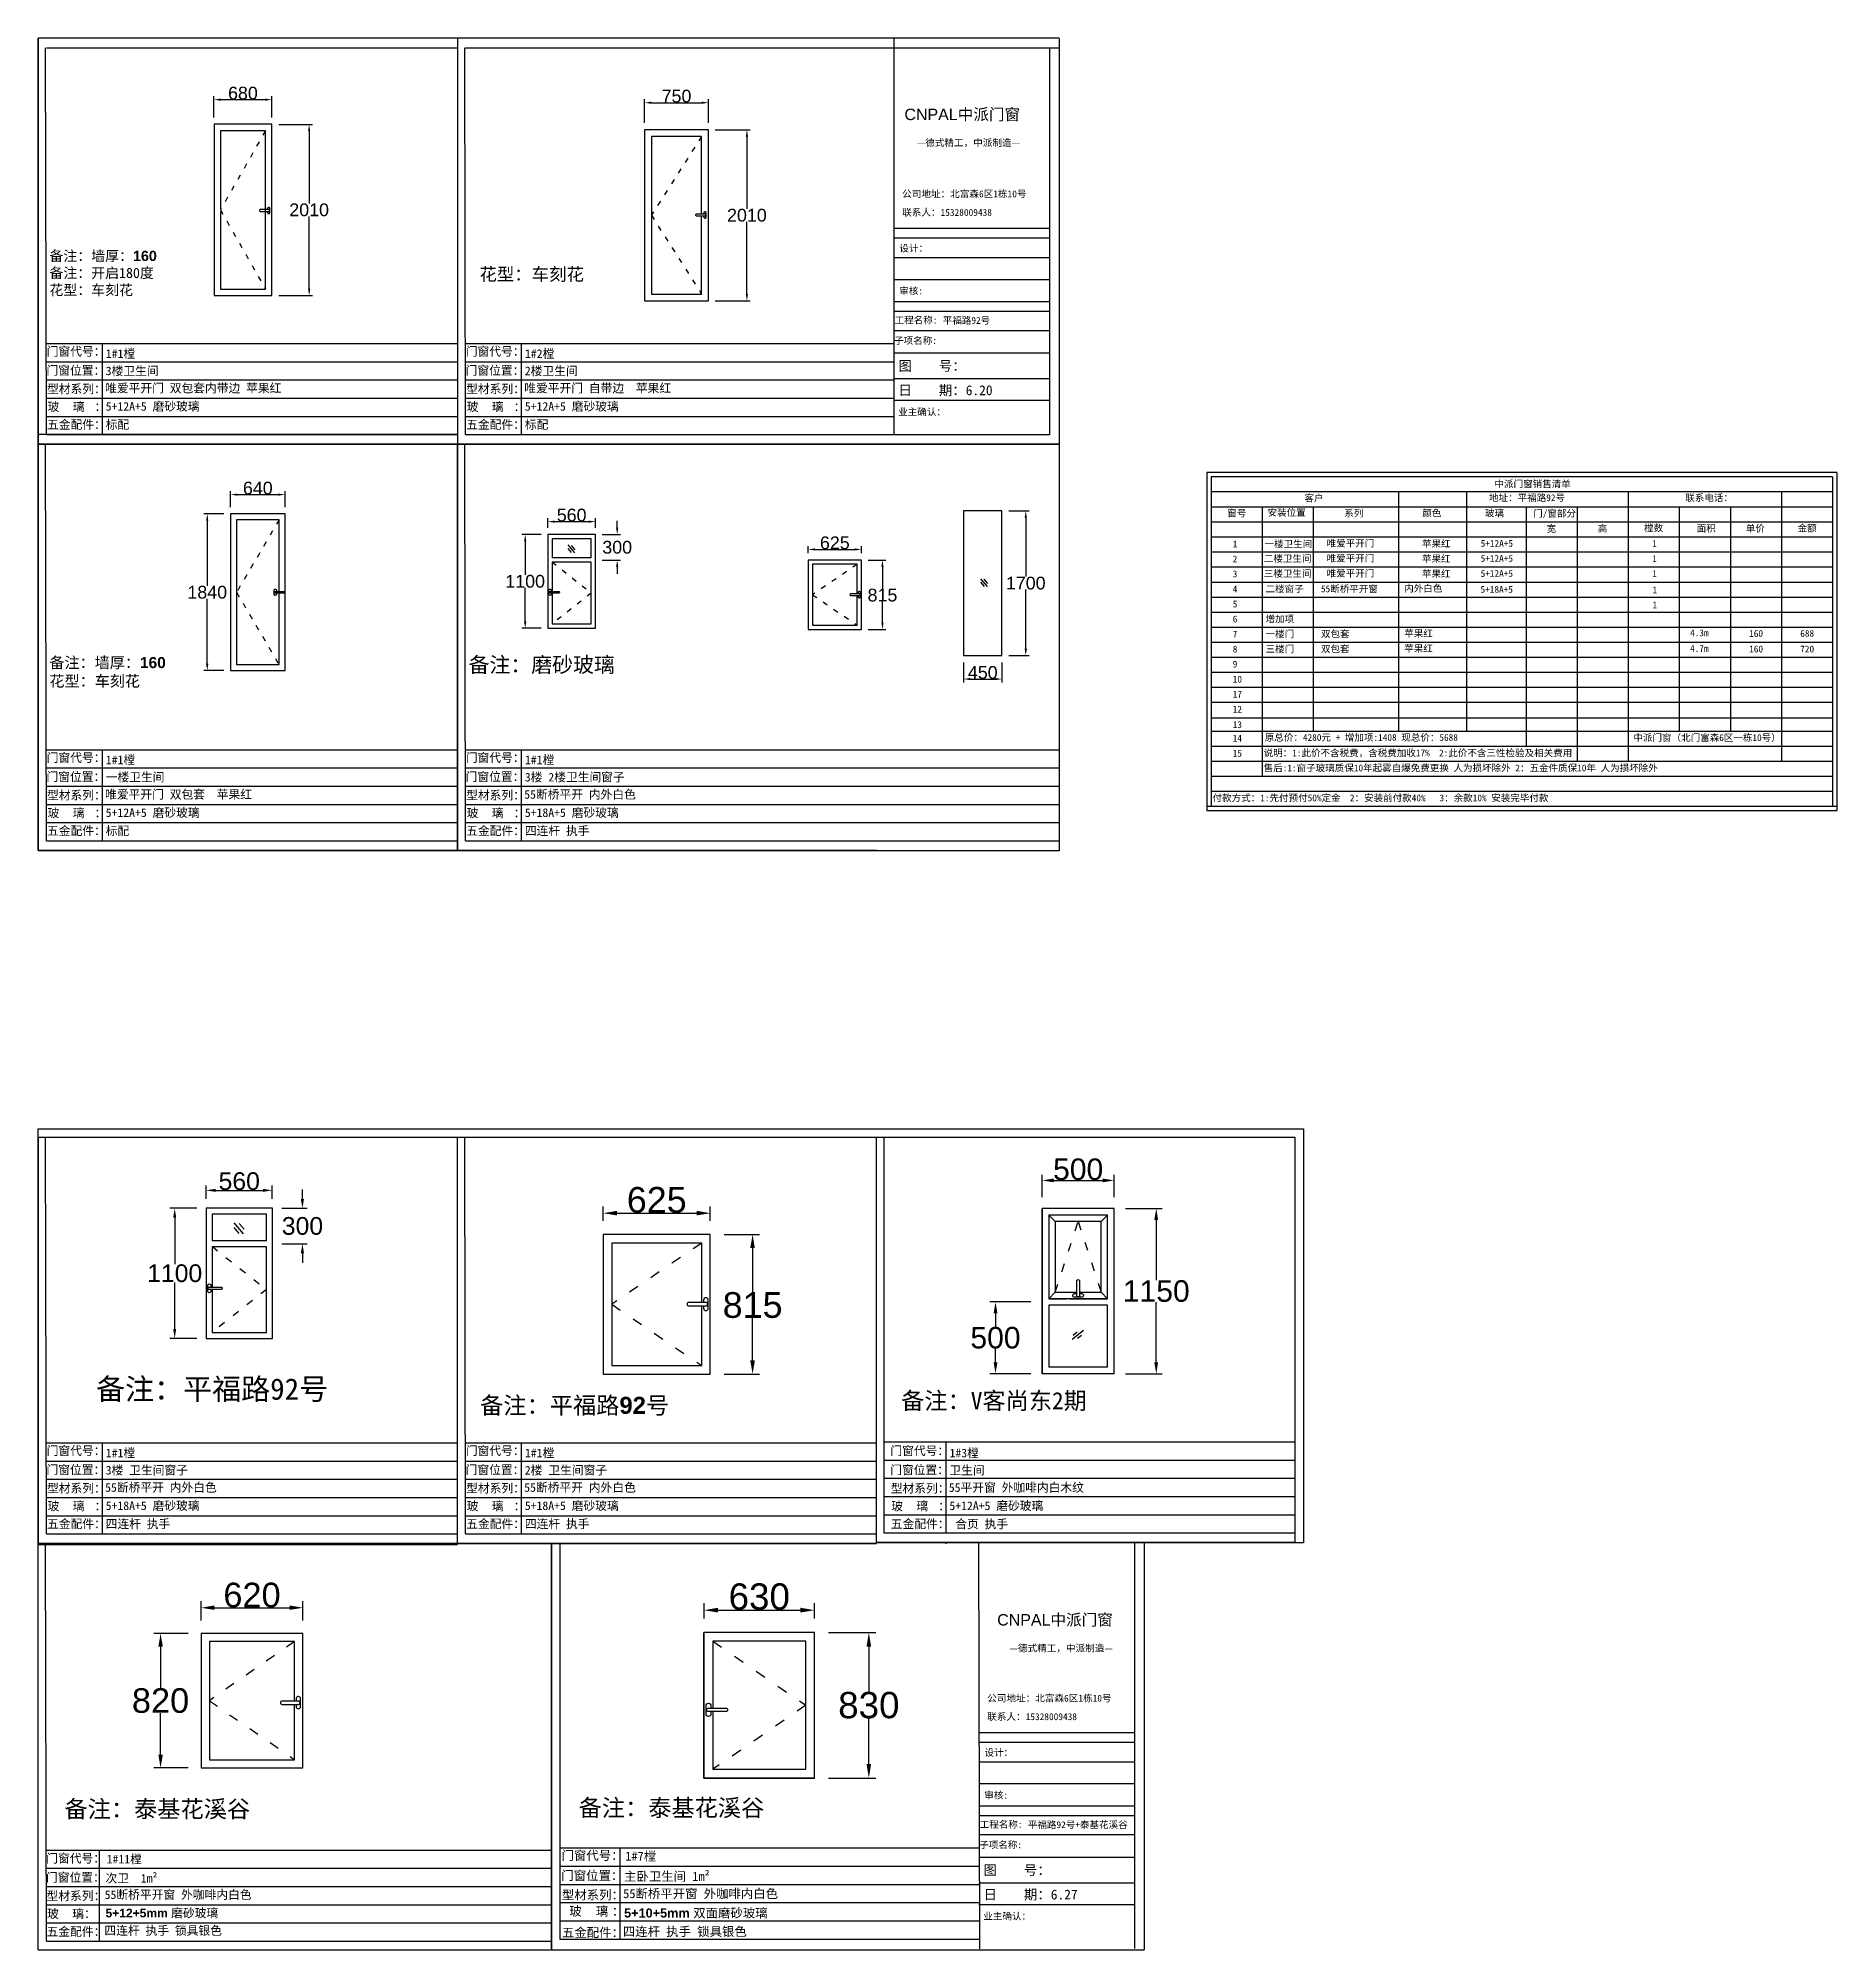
# Model space of a CAD drawing. Header units: inches. Extents: x -138455 to 599497, y -747149 to 13167.
# Drawn here: x 218897 to 240028, y -218673 to -196220 of the extents above; entities that cross this region are included whole.
import ezdxf

# ---------------------------------------------------------------- set-up
doc = ezdxf.new("R2010")
doc.units = ezdxf.units.IN
doc.header["$MEASUREMENT"] = 0
doc.header["$PDMODE"] = 35
doc.header["$PDSIZE"] = -3
doc.linetypes.add('ACAD_ISO03W100', pattern=[30, 12, -18])
doc.layers.add('0 @ 1', color=7, linetype='Continuous')
doc.styles.add('Annotative', font='arialbd.ttf')
doc.styles.add('MtXpl_', font='')
doc.styles.add('MtXpl__1', font='')
doc.styles.get("Standard").update_dxf_attribs({"font": 'arial.ttf'})
doc.styles.get('MtXpl_').set_extended_font_data('SimSun')
doc.styles.get('MtXpl__1').set_extended_font_data('SimSun', bold=True)
doc.dimstyles.get("Standard").update_dxf_attribs({"dimtxt": 80, "dimasz": 70, "dimexe": 40, "dimexo": 80, "dimgap": 0, "dimtad": 1, "dimtih": 1, "dimtoh": 1, "dimdec": 0, "dimzin": 0, "dimdsep": 46, "dimtxsty": 'Standard', "dimcen": 0.09, "dimadec": 0, "dimazin": 0, "dimtfac": 1, "dimtdec": 0, "dimtofl": 0, "dimtmove": 0, "dimatfit": 3, "dimfxl": 0, "dimtolj": 1, "dimtzin": 0, "dimarcsym": 0})

msp = doc.modelspace()

# ---------------------------------------------------------------- texts
for p in [(229073.8, -197182.2), (230163.9, -214864.3)]:
    msp.add_text('CNPAL', height=134.36).set_placement(p)
for s, height, style, p in [('中派门窗', 134.36, 'MtXpl_', (229699.7, -197182.2)), ('—德式精工，中派制造—', 80.618, 'MtXpl_', (229219.4, -197488.1)), ('公司地址：北富森6区1栋10号', 80.618, 'MtXpl_', (229047.1, -198089)), ('联系人：15328009438', 80.618, 'MtXpl_', (229047.1, -198306.5)), ('设计：', 80.12, 'MtXpl_', (229014.8, -198727.7)), ('审核:', 80.12, 'MtXpl_', (229013.3, -199228.5)), ('工程名称:', 80.12, 'MtXpl_', (228958.7, -199571.5)), ('平福路92号 ', 80.12, 'MtXpl_', (229524.2, -199575.1)), ('子项名称:', 80.12, 'MtXpl_', (228952.6, -199811.1)), ('1#1樘', 101.22, 'MtXpl__1', (219691.3, -199975.6)), ('1#2樘', 101.22, 'MtXpl__1', (224615.7, -199975.6)), ('图    号：', 116.09, 'MtXpl_', (229003.1, -200126.4)), ('唯爱平开门 双包套内带边 苹果红 ', 101.22, 'MtXpl__1', (219683, -200381.2)), ('3楼卫生间', 101.22, 'MtXpl__1', (219689.9, -200178.7)), ('唯爱平开门 自带边  苹果红', 101.22, 'MtXpl__1', (224607.4, -200381.2)), ('2楼卫生间', 101.22, 'MtXpl__1', (224614.3, -200178.7)), ('5+12A+5 磨砂玻璃', 101.22, 'MtXpl__1', (219689.7, -200595.3)), ('5+12A+5 磨砂玻璃', 101.22, 'MtXpl__1', (224614, -200595.3)), ('日    期：6.20', 116.09, 'MtXpl_', (229003.1, -200413.1)), ('标配', 101.22, 'MtXpl__1', (219689.7, -200809.4)), ('标配', 101.22, 'MtXpl__1', (224614, -200809.4)), ('业主确认：', 80.12, 'MtXpl_', (229000.6, -200649.5)), ('1#1樘', 101.22, 'MtXpl__1', (219691.3, -204747.3)), ('1#1樘', 101.22, 'MtXpl__1', (224615.7, -204747.3)), ('一楼卫生间', 101.22, 'MtXpl__1', (219689.9, -204950.4)), ('3楼 2楼卫生间窗子', 101.22, 'MtXpl__1', (224614.3, -204950.4)), ('唯爱平开门 双包套  苹果红', 101.22, 'MtXpl__1', (219683, -205153)), ('55断桥平开 内外白色  ', 101.22, 'MtXpl__1', (224607.4, -205153)), ('5+12A+5 磨砂玻璃', 101.22, 'MtXpl__1', (219689.7, -205367.1)), ('5+18A+5 磨砂玻璃', 101.22, 'MtXpl__1', (224614, -205367.1)), ('标配', 101.22, 'MtXpl__1', (219689.7, -205581.2)), ('四连杆 执手', 101.22, 'MtXpl__1', (224614, -205581.2)), ('1#1樘', 101.22, 'MtXpl__1', (219691.3, -212887.8)), ('1#1樘', 101.22, 'MtXpl__1', (224615.7, -212887.8)), ('1#3樘', 101.22, 'MtXpl__1', (229603.8, -212888.7)), ('3楼 卫生间窗子', 101.22, 'MtXpl__1', (219689.9, -213090.9)), ('2楼 卫生间窗子', 101.22, 'MtXpl__1', (224614.3, -213090.9)), ('卫生间', 101.22, 'MtXpl__1', (229602.5, -213091.8)), ('55断桥平开 内外白色  ', 101.22, 'MtXpl__1', (219683, -213293.4)), ('55断桥平开 内外白色  ', 101.22, 'MtXpl__1', (224607.4, -213293.4)), ('55平开窗 外咖啡内白木纹 ', 101.22, 'MtXpl__1', (229595.5, -213294.3)), ('5+18A+5 磨砂玻璃', 101.22, 'MtXpl__1', (219689.7, -213507.5)), ('5+18A+5 磨砂玻璃', 101.22, 'MtXpl__1', (224614, -213507.5)), ('5+12A+5 磨砂玻璃', 101.22, 'MtXpl__1', (229602.2, -213508.4)), ('四连杆 执手', 101.22, 'MtXpl__1', (219689.7, -213721.6)), ('四连杆 执手', 101.22, 'MtXpl__1', (224614, -213721.6)), (' 合页 执手', 101.22, 'MtXpl__1', (229602.2, -213722.5)), ('中派门窗', 134.36, 'MtXpl_', (230789.8, -214864.3)), ('—德式精工，中派制造—', 80.618, 'MtXpl_', (230309.5, -215170.2)), ('公司地址：北富森6区1栋10号', 80.618, 'MtXpl_', (230046.6, -215757.8)), ('联系人：15328009438', 80.618, 'MtXpl_', (230046.6, -215975.3)), ('设计：', 80.12, 'MtXpl_', (230014.2, -216396.5)), ('审核:', 80.12, 'MtXpl_', (230012.7, -216897.3)), ('工程名称:', 80.12, 'MtXpl_', (229958.1, -217240.3)), ('平福路92号+泰基花溪谷 ', 80.119, 'MtXpl_', (230523.6, -217243.9)), ('子项名称:', 80.12, 'MtXpl_', (229952.1, -217479.9)), ('图    号：', 116.09, 'MtXpl_', (230002.5, -217795.1)), ('日    期：6.27', 116.09, 'MtXpl_', (230002.5, -218081.9)), ('业主确认：', 80.12, 'MtXpl_', (230000.1, -218318.3))]:
    msp.add_text(s, height=height, dxfattribs=dict(style=style)).set_placement(p)
at = {"layer": '0 @ 1', "style": 'Annotative'}
for s, height, p in [('门窗代号：', 101.22, (218996.3, -199949.9)), ('门窗代号：', 101.22, (223920.7, -199949.9)), ('门窗位置：', 101.22, (218994.1, -200173.9)), ('门窗位置：', 101.22, (223918.5, -200173.9)), ('型材系列：', 101.22, (219000.5, -200390.5)), ('玻    璃   ：', 101.22, (219007, -200599.7)), ('型材系列：', 101.22, (223924.8, -200390.5)), ('玻    璃   ：', 101.22, (223931.4, -200599.7)), ('五金配件：', 101.22, (219000.7, -200809)), ('五金配件：', 101.22, (223925.1, -200809)), ('门窗代号：', 101.22, (218996.3, -204721.6)), ('门窗代号：', 101.22, (223920.7, -204721.6)), ('门窗位置：', 101.22, (218994.1, -204945.6)), ('门窗位置：', 101.22, (223918.5, -204945.6)), ('型材系列：', 101.22, (219000.5, -205162.3)), ('型材系列：', 101.22, (223924.8, -205162.3)), ('玻    璃   ：', 101.22, (219007, -205371.4)), ('玻    璃   ：', 101.22, (223931.4, -205371.4)), ('五金配件：', 101.22, (219000.7, -205580.7)), ('五金配件：', 101.22, (223925.1, -205580.7)), ('门窗代号：', 101.22, (218996.3, -212862.1)), ('门窗代号：', 101.22, (223920.7, -212862.1)), ('门窗代号：', 101.22, (228908.8, -212863)), ('门窗位置：', 101.22, (218994.1, -213086.1)), ('门窗位置：', 101.22, (223918.5, -213086.1)), ('门窗位置：', 101.22, (228906.6, -213087)), ('型材系列：', 101.22, (219000.5, -213302.7)), ('型材系列：', 101.22, (223924.8, -213302.7)), ('型材系列：', 101.22, (228913, -213303.6)), ('玻    璃   ：', 101.22, (219007, -213511.8)), ('玻    璃   ：', 101.22, (223931.4, -213511.8)), ('玻    璃   ：', 101.22, (228919.6, -213512.7)), ('五金配件：', 101.22, (219000.7, -213721.2)), ('五金配件：', 101.22, (223925.1, -213721.2)), ('五金配件：', 101.22, (228913.2, -213722.1)), ('门窗代号：', 101.34, (218990.5, -217649.6)), ('门窗代号：', 106.79, (225045.3, -217617.1)), ('门窗位置：', 101.34, (218988.3, -217873.9)), ('门窗位置：', 106.79, (225043, -217853.5)), ('型材系列：', 101.34, (218994.7, -218090.8)), ('型材系列：', 106.79, (225049.7, -218082)), ('玻    璃：', 101.34, (219001.3, -218300.2)), ('玻    璃 ：', 106.79, (225137.6, -218272.9)), ('五金配件：', 101.34, (218994.9, -218509.8)), ('五金配件：', 106.79, (225050, -218523.5))]:
    msp.add_text(s, height=height, dxfattribs=at).set_placement(p)
at = {"layer": '0 @ 1', "attachment_point": 1, "style": 'Annotative'}
for s, width, insert, char_height in [('\\pt240;{\\fSimSun|b1|i0|c134|p2;备注：墙厚：}160\\P\\ptz;{\\fSimSun|b1|i0|c134|p2;备注：开启180度\\P花型：车刻花}', 3588.12, (219028.5, -198717.2), 120), ('\\pt240;{\\fSimSun|b1|i0|c134|p2;\\P\\ptz;\\H1.25x;花型：车刻花}', 3588.12, (224081, -198717.2), 120), ('{\\fSimSun|b1|i0|c134|p2;客户}', 485.592, (233774, -201582), 80), ('{\\fSimSun|b1|i0|c134|p2;地址：平福路92号}', 1564.514, (235942.3, -201577.8), 80), ('{\\fSimSun|b1|i0|c134|p2;中派门窗销售清单}', 1381.442, (236006.5, -201415.3), 80), ('{\\fSimSun|b1|i0|c134|p2;联系电话：}', 603.897, (238247.9, -201578.1), 80), ('{\\fSimSun|b1|i0|c134|p2;窗号}', 485.592, (232866.5, -201757.8), 80), ('{\\fSimSun|b1|i0|c134|p2;安装位置}', 485.592, (233340.4, -201750.6), 80), ('{\\fSimSun|b1|i0|c134|p2;系列}', 485.592, (234241.3, -201760), 80), ('{\\fSimSun|b1|i0|c134|p2;颜色}', 485.592, (235157.2, -201758), 80), ('{\\fSimSun|b1|i0|c134|p2;玻璃}', 485.592, (235894.6, -201758), 80), ('{\\fSimSun|b1|i0|c134|p2;门/窗部分}', 603.897, (236461, -201761.9), 80), ('{\\fSimSun|b1|i0|c134|p2;宽}', 603.897, (236619.4, -201940.7), 80), ('{\\fSimSun|b1|i0|c134|p2;高}', 603.897, (237219.4, -201940.7), 80), ('{\\fSimSun|b1|i0|c134|p2;樘数}', 603.897, (237762.8, -201933.7), 80), ('{\\fSimSun|b1|i0|c134|p2;面积}', 603.897, (238381.2, -201937.6), 80), ('{\\fSimSun|b1|i0|c134|p2;单价}', 603.897, (238959, -201937.6), 80), ('{\\fSimSun|b1|i0|c134|p2;金额}', 603.897, (239567.6, -201934.8), 80), ('{\\fSimSun|b1|i0|c134|p2;1}', 485.592, (232930.9, -202120.1), 80), ('{\\fSimSun|b1|i0|c134|p2;二楼卫生间}', 921.091, (233296.5, -202291.7), 80), ('{\\fSimSun|b1|i0|c134|p2;一楼卫生间}', 921.091, (233304.3, -202120.6), 80), ('{\\fSimSun|b1|i0|c134|p2;唯爱平开门}', 921.091, (234034.4, -202112.8), 80), ('{\\fSimSun|b1|i0|c134|p2;唯爱平开门}', 921.091, (234034.4, -202289.2), 80), ('{\\fSimSun|b1|i0|c134|p2;苹果红}', 840.838, (235154.1, -202116.9), 80), ('{\\fSimSun|b1|i0|c134|p2;苹果红}', 840.838, (235154.1, -202293.4), 80), ('{\\fSimSun|b1|i0|c134|p2;5+12A+5}', 753.781, (235843.5, -202113.4), 80), ('{\\fSimSun|b1|i0|c134|p2;5+12A+5}', 753.781, (235843.5, -202289.9), 80), ('{\\fSimSun|b1|i0|c134|p2;1}', 753.781, (237860.2, -202116.6), 80), ('{\\fSimSun|b1|i0|c134|p2;3}', 485.592, (232930.9, -202473), 80), ('{\\fSimSun|b1|i0|c134|p2;2}', 485.592, (232930.9, -202296.5), 80), ('{\\fSimSun|b1|i0|c134|p2;三楼卫生间}', 921.091, (233296.5, -202468.1), 80), ('{\\fSimSun|b1|i0|c134|p2;唯爱平开门}', 921.091, (234034.4, -202465.7), 80), ('{\\fSimSun|b1|i0|c134|p2;苹果红}', 840.838, (235154.1, -202469.9), 80), ('{\\fSimSun|b1|i0|c134|p2;5+12A+5}', 753.781, (235843.5, -202466.3), 80), ('{\\fSimSun|b1|i0|c134|p2;1}', 753.781, (237860.2, -202293.1), 80), ('{\\fSimSun|b1|i0|c134|p2;1}', 753.781, (237860.2, -202469.5), 80), ('{\\fSimSun|b1|i0|c134|p2;4}', 485.592, (232930.9, -202649.5), 80), ('{\\fSimSun|b1|i0|c134|p2;二楼窗子}', 921.091, (233316.8, -202649.1), 80), ('{\\fSimSun|b1|i0|c134|p2;55断桥平开窗}', 753.781, (233967.5, -202647.5), 80), ('{\\fSimSun|b1|i0|c134|p2;内外白色}', 840.838, (234946.1, -202642), 80), ('{\\fSimSun|b1|i0|c134|p2;5+18A+5}', 753.781, (235842.2, -202653.4), 80), ('{\\fSimSun|b1|i0|c134|p2;1}', 753.781, (237863.4, -202659.6), 80), ('{\\fSimSun|b1|i0|c134|p2;5}', 485.592, (232930.9, -202825.9), 80), ('{\\fSimSun|b1|i0|c134|p2;1}', 753.781, (237863.4, -202836.1), 80), ('{\\fSimSun|b1|i0|c134|p2;6}', 485.592, (232930.9, -203002.4), 80), ('{\\fSimSun|b1|i0|c134|p2;7}', 485.592, (232930.9, -203178.9), 80), ('{\\fSimSun|b1|i0|c134|p2;增加项}', 921.091, (233316.8, -203002.1), 80), ('{\\fSimSun|b1|i0|c134|p2;一楼门}', 921.091, (233316.8, -203178.5), 80), ('{\\fSimSun|b1|i0|c134|p2;双包套}', 753.781, (233967.5, -203177), 80), ('{\\fSimSun|b1|i0|c134|p2;苹果红}', 840.838, (234946.1, -203171.4), 80), ('{\\fSimSun|b1|i0|c134|p2;4.3m}', 840.838, (238304.2, -203164.9), 80), ('{\\fSimSun|b1|i0|c134|p2;160}', 840.838, (238998.4, -203171.5), 80), ('{\\fSimSun|b1|i0|c134|p2;688}', 840.838, (239598.4, -203171.5), 80), ('{\\fSimSun|b1|i0|c134|p2;8}', 485.592, (232930.9, -203355.4), 80), ('{\\fSimSun|b1|i0|c134|p2;三楼门}', 921.091, (233316.8, -203355), 80), ('{\\fSimSun|b1|i0|c134|p2;双包套}', 753.781, (233967.5, -203353.4), 80), ('{\\fSimSun|b1|i0|c134|p2;苹果红}', 840.838, (234946.1, -203347.9), 80), ('{\\fSimSun|b1|i0|c134|p2;4.7m}', 840.838, (238304.2, -203347.9), 80), ('{\\fSimSun|b1|i0|c134|p2;160}', 840.838, (238998.4, -203354.5), 80), ('{\\fSimSun|b1|i0|c134|p2;720}', 840.838, (239598.4, -203354.5), 80), ('\\pt260;{\\fSimSun|b1|i0|c134|p2;备注：墙厚：}160\\P\\ptz;{\\fSimSun|b1|i0|c134|p2;花型：车刻花}', 3588.12, (219028.5, -203489), 130), ('\\pt360;{\\fSimSun|b1|i0|c134|p2;备注：磨砂玻璃}', 3588.12, (223952.9, -203489), 180), ('{\\fSimSun|b1|i0|c134|p2;9}', 485.592, (232930.9, -203531.8), 80), ('{\\fSimSun|b1|i0|c134|p2;10}', 485.592, (232930.9, -203708.3), 80), ('{\\fSimSun|b1|i0|c134|p2;17}', 485.592, (232930.9, -203884.8), 80), ('{\\fSimSun|b1|i0|c134|p2;12}', 485.592, (232930.9, -204061.2), 80), ('{\\fSimSun|b1|i0|c134|p2;13}', 485.592, (232930.9, -204243), 80), ('{\\fSimSun|b1|i0|c134|p2;14}', 485.592, (232930.9, -204402.2), 80), ('{\\fSimSun|b1|i0|c134|p2;原总价：4280元 + 增加项:1408 现总价：5688}', 2423.77, (233307.6, -204393.4), 80), ('{\\fSimSun|b1|i0|c134|p2;中派门窗（北门富森6区一栋10号）}', 1756.126, (237638.6, -204395.8), 80), ('{\\fSimSun|b1|i0|c134|p2;15}', 485.592, (232930.9, -204578.6), 80), ('{\\fSimSun|b1|i0|c134|p2;售后:1:窗子玻璃质保10年起雾自爆免费更换 人为损坏除外 2：五金件质保10年 人为损坏除外  }', 6510.182, (233294.1, -204751.6), 80), ('{\\fSimSun|b1|i0|c134|p2;说明：1:此价不含税费，含税费加收17%  2:此价不含三性检验及相关费用}', 3920.385, (233294.1, -204575.2), 80), ('{\\fSimSun|b1|i0|c134|p2;付款方式：1:先付预付50%定金  2：安装前付款40%   3：余款10% 安装完毕付款}', 6510.182, (232694.1, -205103.6), 80), ('{\\fSimSun|b1|i0|c134|p2;备注：平福路}92{\\fSimSun|b1|i0|c134|p2;号}', 2388.103, (224088.8, -212177.9), 200), ('{\\fSimSun|b1|i0|c134|p2;备注：V客尚东2期}', 2388.103, (229035.4, -212123), 200), ('{\\fSimSun|b1|i0|c134|p2;备注：泰基花溪谷}', 2388.103, (225245.5, -216905), 200), ('{\\fSimSun|b1|i0|c134|p2;备注：泰基花溪谷}', 2388.103, (219204.9, -216918.4), 200), ('{\\fSimSun|b1|i0|c134|p2;1#11樘}', 4396.385, (219700.8, -217557.9), 101.338), ('{\\fSimSun|b1|i0|c134|p2;1#7樘}', 4396.385, (225793.8, -217520.4), 106.792), ('{\\fSimSun|b1|i0|c134|p2;次卫  1m²}', 4396.385, (219687.6, -217782.1), 101.338), ('{\\fSimSun|b1|i0|c134|p2;主卧卫生间 1m²}', 4396.385, (225779.9, -217756.8), 106.792), ('{\\fSimSun|b1|i0|c134|p2;55断桥平开窗 外咖啡内白色}', 4396.385, (219677.2, -217974.6), 101.338), ('{\\fSimSun|b1|i0|c134|p2;55断桥平开窗 外咖啡内白色}', 4396.385, (225769, -217959.5), 106.792), ('5+12+5mm {\\fSimSun|b1|i0|c134|p2;磨砂玻璃}', 5972.399, (219687.6, -218190.5), 101.338), ('5+10+5mm {\\fSimSun|b1|i0|c134|p2;双面磨砂玻璃}', 5972.399, (225779.9, -218187.1), 106.792), ('{\\fSimSun|b1|i0|c134|p2;四连杆 执手 锁具银色}', 4396.385, (219674.1, -218396.7), 101.338), ('{\\fSimSun|b1|i0|c134|p2;四连杆 执手 锁具银色}', 4396.385, (225765.6, -218404.4), 106.792)]:
    msp.add_mtext_dynamic_manual_height_columns(s, width=width, gutter_width=903.5, heights=[0], dxfattribs=dict(at, insert=insert, char_height=char_height))

# ---------------------------------------------------------------- blocks, each defined once
blk = doc.blocks.new('*D300')
at = {"color": 0, "lineweight": -2, "transparency": 16777216}
for p, q in [((221722, -197232), (222120, -197232)), ((222080, -197312), (222080, -198160)), ((222080, -199162), (222080, -198313)), ((221722, -199242), (222120, -199242))]:
    blk.add_line(p, q, dxfattribs=at)
at = {"color": 0, "transparency": 16777216}
for points in [[(222067, -197312), (222093, -197312), (222080, -197232)], [(222067, -199162), (222093, -199162), (222080, -199242)]]:
    blk.add_solid(points, dxfattribs=at)
at = {"layer": 'Defpoints', "color": 0, "transparency": 16777216}
for p in [(221642, -197232), (221642, -199242), (222080, -199242)]:
    blk.add_point(p, dxfattribs=at)
at = {"color": 0, "transparency": 16777216, "insert": (222080, -198237), "char_height": 150, "attachment_point": 5}
blk.add_mtext('\\A1;2010', dxfattribs=at)
blk = doc.blocks.new('*D301')
at = {"color": 0, "lineweight": -2, "transparency": 16777216}
for p, q in [((220962, -197152), (220962, -196902)), ((221642, -197152), (221642, -196902)), ((221042, -196942), (221562, -196942))]:
    blk.add_line(p, q, dxfattribs=at)
at = {"color": 0, "transparency": 16777216}
for points in [[(221042, -196929), (221042, -196955), (220962, -196942)], [(221562, -196929), (221562, -196955), (221642, -196942)]]:
    blk.add_solid(points, dxfattribs=at)
at = {"layer": 'Defpoints', "color": 0, "transparency": 16777216}
for p in [(221642, -196942), (220962, -197232), (221642, -197232)]:
    blk.add_point(p, dxfattribs=at)
at = {"color": 0, "transparency": 16777216, "insert": (221302, -196866), "char_height": 150, "attachment_point": 5}
blk.add_mtext('\\A1;680', dxfattribs=at)
blk = doc.blocks.new('*D302')
at = {"color": 0, "lineweight": -2, "transparency": 16777216}
for p, q in [((226851, -197295), (227263, -197295)), ((227223, -197375), (227223, -198224)), ((227223, -199225), (227223, -198377)), ((226851, -199305), (227263, -199305))]:
    blk.add_line(p, q, dxfattribs=at)
at = {"color": 0, "transparency": 16777216}
for points in [[(227210, -197375), (227236, -197375), (227223, -197295)], [(227210, -199225), (227236, -199225), (227223, -199305)]]:
    blk.add_solid(points, dxfattribs=at)
at = {"layer": 'Defpoints', "color": 0, "transparency": 16777216}
for p in [(226771, -197295), (226771, -199305), (227223, -199305)]:
    blk.add_point(p, dxfattribs=at)
at = {"color": 0, "transparency": 16777216, "insert": (227223, -198300), "char_height": 150, "attachment_point": 5}
blk.add_mtext('\\A1;2010', dxfattribs=at)
blk = doc.blocks.new('*D303')
at = {"color": 0, "lineweight": -2, "transparency": 16777216}
for p, q in [((226021, -197215), (226021, -196938)), ((226101, -196978), (226691, -196978)), ((226771, -197215), (226771, -196938))]:
    blk.add_line(p, q, dxfattribs=at)
at = {"color": 0, "transparency": 16777216}
for points in [[(226101, -196965), (226101, -196991), (226021, -196978)], [(226691, -196965), (226691, -196991), (226771, -196978)]]:
    blk.add_solid(points, dxfattribs=at)
at = {"layer": 'Defpoints', "color": 0, "transparency": 16777216}
for p in [(226771, -196978), (226021, -197295), (226771, -197295)]:
    blk.add_point(p, dxfattribs=at)
at = {"color": 0, "transparency": 16777216, "insert": (226396, -196901), "char_height": 150, "attachment_point": 5}
blk.add_mtext('\\A1;750', dxfattribs=at)
blk = doc.blocks.new('dzcs')
blk.add_lwpolyline([(142096, -3328), (142196, -3328, 0.414214), (142206, -3318), (142206, -3318, 0.414214), (142196, -3308), (142096, -3308, 0.414214), (142086, -3318), (142086, -3318, 0.414214)], format="xyb", close=True)
blk.add_lwpolyline([(142182, -3328), (142182, -3342, 0.414214), (142196, -3355), (142196, -3355, 0.414214), (142209, -3342), (142209, -3294, 0.414214), (142196, -3280), (142196, -3280, 0.414214), (142182, -3294), (142182, -3308)], format="xyb")
blk = doc.blocks.new('*D304')
at = {"color": 0, "lineweight": -2, "transparency": 16777216}
for p, q in [((225524, -202050), (225739, -202050)), ((225699, -201970), (225699, -201890)), ((225524, -202350), (225739, -202350)), ((225699, -202430), (225699, -202510))]:
    blk.add_line(p, q, dxfattribs=at)
at = {"color": 0, "transparency": 16777216}
for points in [[(225686, -201970), (225712, -201970), (225699, -202050)], [(225686, -202430), (225712, -202430), (225699, -202350)]]:
    blk.add_solid(points, dxfattribs=at)
at = {"layer": 'Defpoints', "color": 0, "transparency": 16777216}
for p in [(225444, -202050), (225699, -202050), (225444, -202350)]:
    blk.add_point(p, dxfattribs=at)
at = {"color": 0, "transparency": 16777216, "insert": (225699, -202200), "char_height": 150, "attachment_point": 5}
blk.add_mtext('\\A1;300', dxfattribs=at)
blk = doc.blocks.new('*D305')
at = {"color": 0, "lineweight": -2, "transparency": 16777216}
for p, q in [((224884, -201970), (224884, -201858)), ((224964, -201898), (225364, -201898)), ((225444, -201970), (225444, -201858))]:
    blk.add_line(p, q, dxfattribs=at)
at = {"color": 0, "transparency": 16777216}
for points in [[(224964, -201885), (224964, -201912), (224884, -201898)], [(225364, -201885), (225364, -201912), (225444, -201898)]]:
    blk.add_solid(points, dxfattribs=at)
at = {"layer": 'Defpoints', "color": 0, "transparency": 16777216}
for p in [(224884, -202050), (225444, -201898), (225444, -202050)]:
    blk.add_point(p, dxfattribs=at)
at = {"color": 0, "transparency": 16777216, "insert": (225164, -201822), "char_height": 150, "attachment_point": 5}
blk.add_mtext('\\A1;560', dxfattribs=at)
blk = doc.blocks.new('*D306')
at = {"color": 0, "lineweight": -2, "transparency": 16777216}
for p, q in [((224804, -202050), (224578, -202050)), ((224618, -202130), (224618, -202524)), ((224618, -203070), (224618, -202677)), ((224804, -203150), (224578, -203150))]:
    blk.add_line(p, q, dxfattribs=at)
at = {"color": 0, "transparency": 16777216}
for points in [[(224605, -202130), (224632, -202130), (224618, -202050)], [(224605, -203070), (224632, -203070), (224618, -203150)]]:
    blk.add_solid(points, dxfattribs=at)
at = {"layer": 'Defpoints', "color": 0, "transparency": 16777216}
for p in [(224884, -202050), (224618, -203150), (224884, -203150)]:
    blk.add_point(p, dxfattribs=at)
at = {"color": 0, "transparency": 16777216, "insert": (224618, -202600), "char_height": 150, "attachment_point": 5}
blk.add_mtext('\\A1;1100', dxfattribs=at)
blk = doc.blocks.new('123as')
at = {"color": 0}
for p, q in [((90189, 51387), (90252, 51462)), ((90194, 51330), (90312, 51470)), ((90251, 51335), (90314, 51410))]:
    blk.add_line(p, q, dxfattribs=at)
blk = doc.blocks.new('*D307')
at = {"color": 0, "lineweight": -2, "transparency": 16777216}
for p, q in [((227944, -202270), (227944, -202185)), ((228024, -202225), (228489, -202225)), ((228569, -202270), (228569, -202185))]:
    blk.add_line(p, q, dxfattribs=at)
at = {"color": 0, "transparency": 16777216}
for points in [[(228024, -202212), (228024, -202238), (227944, -202225)], [(228489, -202212), (228489, -202238), (228569, -202225)]]:
    blk.add_solid(points, dxfattribs=at)
at = {"layer": 'Defpoints', "color": 0, "transparency": 16777216}
for p in [(228569, -202225), (227944, -202350), (228569, -202350)]:
    blk.add_point(p, dxfattribs=at)
at = {"color": 0, "transparency": 16777216, "insert": (228256, -202148), "char_height": 150, "attachment_point": 5}
blk.add_mtext('\\A1;625', dxfattribs=at)
blk = doc.blocks.new('*D308')
at = {"color": 0, "lineweight": -2, "transparency": 16777216}
for p, q in [((228649, -202350), (228856, -202350)), ((228816, -202430), (228816, -202685)), ((228816, -203085), (228816, -202838)), ((228649, -203165), (228856, -203165))]:
    blk.add_line(p, q, dxfattribs=at)
at = {"color": 0, "transparency": 16777216}
for points in [[(228803, -202430), (228829, -202430), (228816, -202350)], [(228803, -203085), (228829, -203085), (228816, -203165)]]:
    blk.add_solid(points, dxfattribs=at)
at = {"layer": 'Defpoints', "color": 0, "transparency": 16777216}
for p in [(228569, -202350), (228569, -203165), (228816, -203165)]:
    blk.add_point(p, dxfattribs=at)
at = {"color": 0, "transparency": 16777216, "insert": (228816, -202762), "char_height": 150, "attachment_point": 5}
blk.add_mtext('\\A1;815', dxfattribs=at)
blk = doc.blocks.new('*D309')
at = {"color": 0, "lineweight": -2, "transparency": 16777216}
for p, q in [((230299, -201771), (230539, -201771)), ((230499, -201851), (230499, -202544)), ((230499, -203391), (230499, -202697)), ((230299, -203471), (230539, -203471))]:
    blk.add_line(p, q, dxfattribs=at)
at = {"color": 0, "transparency": 16777216}
for points in [[(230486, -201851), (230513, -201851), (230499, -201771)], [(230486, -203391), (230513, -203391), (230499, -203471)]]:
    blk.add_solid(points, dxfattribs=at)
at = {"layer": 'Defpoints', "color": 0, "transparency": 16777216}
for p in [(230219, -201771), (230219, -203471), (230499, -203471)]:
    blk.add_point(p, dxfattribs=at)
at = {"color": 0, "transparency": 16777216, "insert": (230499, -202621), "char_height": 150, "attachment_point": 5}
blk.add_mtext('\\A1;1700', dxfattribs=at)
blk = doc.blocks.new('*D310')
at = {"color": 0, "lineweight": -2, "transparency": 16777216}
for p, q in [((229769, -203551), (229769, -203787)), ((230219, -203551), (230219, -203787)), ((229849, -203747), (230139, -203747))]:
    blk.add_line(p, q, dxfattribs=at)
at = {"color": 0, "transparency": 16777216}
for points in [[(229849, -203734), (229849, -203761), (229769, -203747)], [(230139, -203734), (230139, -203761), (230219, -203747)]]:
    blk.add_solid(points, dxfattribs=at)
at = {"layer": 'Defpoints', "color": 0, "transparency": 16777216}
for p in [(229769, -203471), (230219, -203471), (230219, -203747)]:
    blk.add_point(p, dxfattribs=at)
at = {"color": 0, "transparency": 16777216, "insert": (229994, -203671), "char_height": 150, "attachment_point": 5}
blk.add_mtext('\\A1;450', dxfattribs=at)
blk = doc.blocks.new('*D311')
at = {"color": 0, "lineweight": -2, "transparency": 16777216}
for p, q in [((221157, -201728), (221157, -201541)), ((221237, -201581), (221717, -201581)), ((221797, -201728), (221797, -201541))]:
    blk.add_line(p, q, dxfattribs=at)
at = {"color": 0, "transparency": 16777216}
for points in [[(221237, -201568), (221237, -201594), (221157, -201581)], [(221717, -201568), (221717, -201594), (221797, -201581)]]:
    blk.add_solid(points, dxfattribs=at)
at = {"layer": 'Defpoints', "color": 0, "transparency": 16777216}
for p in [(221797, -201581), (221157, -201808), (221797, -201808)]:
    blk.add_point(p, dxfattribs=at)
at = {"color": 0, "transparency": 16777216, "insert": (221477, -201505), "char_height": 150, "attachment_point": 5}
blk.add_mtext('\\A1;640', dxfattribs=at)
blk = doc.blocks.new('*D312')
at = {"color": 0, "lineweight": -2, "transparency": 16777216}
for p, q in [((221077, -201808), (220843, -201808)), ((220883, -201888), (220883, -202652)), ((220883, -203568), (220883, -202805)), ((221077, -203648), (220843, -203648))]:
    blk.add_line(p, q, dxfattribs=at)
at = {"color": 0, "transparency": 16777216}
for points in [[(220869, -201888), (220896, -201888), (220883, -201808)], [(220869, -203568), (220896, -203568), (220883, -203648)]]:
    blk.add_solid(points, dxfattribs=at)
at = {"layer": 'Defpoints', "color": 0, "transparency": 16777216}
for p in [(221157, -201808), (220883, -203648), (221157, -203648)]:
    blk.add_point(p, dxfattribs=at)
at = {"color": 0, "transparency": 16777216, "insert": (220883, -202728), "char_height": 150, "attachment_point": 5}
blk.add_mtext('\\A1;1840', dxfattribs=at)
blk = doc.blocks.new('*D592')
at = {"color": 0, "lineweight": -2, "transparency": 16777216}
for p, q in [((221883, -210161), (221883, -210081)), ((221708, -210241), (221923, -210241)), ((221708, -210541), (221923, -210541)), ((221883, -210621), (221883, -210701))]:
    blk.add_line(p, q, dxfattribs=at)
at = {"color": 0, "transparency": 16777216}
for points in [[(221869, -210161), (221896, -210161), (221883, -210241)], [(221869, -210621), (221896, -210621), (221883, -210541)]]:
    blk.add_solid(points, dxfattribs=at)
at = {"layer": 'Defpoints', "color": 0, "transparency": 16777216}
for p in [(221628, -210241), (221883, -210241), (221628, -210541)]:
    blk.add_point(p, dxfattribs=at)
at = {"color": 0, "transparency": 16777216, "insert": (221883, -210391), "char_height": 150, "attachment_point": 5}
blk.add_mtext('\\A1;300', dxfattribs=at)
blk = doc.blocks.new('*D593')
at = {"color": 0, "lineweight": -2, "transparency": 16777216}
for p, q in [((221068, -210161), (221068, -210049)), ((221148, -210089), (221548, -210089)), ((221628, -210161), (221628, -210049))]:
    blk.add_line(p, q, dxfattribs=at)
at = {"color": 0, "transparency": 16777216}
for points in [[(221148, -210076), (221148, -210102), (221068, -210089)], [(221548, -210076), (221548, -210102), (221628, -210089)]]:
    blk.add_solid(points, dxfattribs=at)
at = {"layer": 'Defpoints', "color": 0, "transparency": 16777216}
for p in [(221628, -210089), (221068, -210241), (221628, -210241)]:
    blk.add_point(p, dxfattribs=at)
at = {"color": 0, "transparency": 16777216, "insert": (221348, -210012), "char_height": 150, "attachment_point": 5}
blk.add_mtext('\\A1;560', dxfattribs=at)
blk = doc.blocks.new('*D594')
at = {"color": 0, "lineweight": -2, "transparency": 16777216}
for p, q in [((220988, -210241), (220762, -210241)), ((220802, -210321), (220802, -210714)), ((220802, -211261), (220802, -210868)), ((220988, -211341), (220762, -211341))]:
    blk.add_line(p, q, dxfattribs=at)
at = {"color": 0, "transparency": 16777216}
for points in [[(220789, -210321), (220815, -210321), (220802, -210241)], [(220789, -211261), (220815, -211261), (220802, -211341)]]:
    blk.add_solid(points, dxfattribs=at)
at = {"layer": 'Defpoints', "color": 0, "transparency": 16777216}
for p in [(221068, -210241), (220802, -211341), (221068, -211341)]:
    blk.add_point(p, dxfattribs=at)
at = {"color": 0, "transparency": 16777216, "insert": (220802, -210791), "char_height": 150, "attachment_point": 5}
blk.add_mtext('\\A1;1100', dxfattribs=at)
blk = doc.blocks.new('*D595')
at = {"color": 0, "lineweight": -2, "transparency": 16777216}
for p, q in [((224128, -210460), (224128, -210376)), ((224208, -210416), (224673, -210416)), ((224753, -210460), (224753, -210376))]:
    blk.add_line(p, q, dxfattribs=at)
at = {"color": 0, "transparency": 16777216}
for points in [[(224208, -210402), (224208, -210429), (224128, -210416)], [(224673, -210402), (224673, -210429), (224753, -210416)]]:
    blk.add_solid(points, dxfattribs=at)
at = {"layer": 'Defpoints', "color": 0, "transparency": 16777216}
for p in [(224753, -210416), (224128, -210540), (224753, -210540)]:
    blk.add_point(p, dxfattribs=at)
at = {"color": 0, "transparency": 16777216, "insert": (224440, -210339), "char_height": 150, "attachment_point": 5}
blk.add_mtext('\\A1;625', dxfattribs=at)
blk = doc.blocks.new('*D596')
at = {"color": 0, "lineweight": -2, "transparency": 16777216}
for p, q in [((224833, -210540), (225040, -210540)), ((225000, -210620), (225000, -210876)), ((225000, -211275), (225000, -211029)), ((224833, -211355), (225040, -211355))]:
    blk.add_line(p, q, dxfattribs=at)
at = {"color": 0, "transparency": 16777216}
for points in [[(224986, -210620), (225013, -210620), (225000, -210540)], [(224986, -211275), (225013, -211275), (225000, -211355)]]:
    blk.add_solid(points, dxfattribs=at)
at = {"layer": 'Defpoints', "color": 0, "transparency": 16777216}
for p in [(224753, -210540), (224753, -211355), (225000, -211355)]:
    blk.add_point(p, dxfattribs=at)
at = {"color": 0, "transparency": 16777216, "insert": (225000, -210953), "char_height": 150, "attachment_point": 5}
blk.add_mtext('\\A1;815', dxfattribs=at)
blk = doc.blocks.new('*D599')
at = {"color": 0, "lineweight": -2, "transparency": 16777216}
for p, q in [((237996, -211179), (238266, -211179)), ((238226, -211259), (238226, -211517)), ((238226, -211929), (238226, -211670)), ((237996, -212009), (238266, -212009))]:
    blk.add_line(p, q, dxfattribs=at)
at = {"color": 0, "transparency": 16777216}
for points in [[(238213, -211259), (238239, -211259), (238226, -211179)], [(238213, -211929), (238239, -211929), (238226, -212009)]]:
    blk.add_solid(points, dxfattribs=at)
at = {"layer": 'Defpoints', "color": 0, "transparency": 16777216}
for p in [(237916, -211179), (237916, -212009), (238226, -212009)]:
    blk.add_point(p, dxfattribs=at)
at = {"color": 0, "transparency": 16777216, "insert": (238226, -211594), "char_height": 150, "attachment_point": 5}
blk.add_mtext('\\A1;830', dxfattribs=at)
blk = doc.blocks.new('*D600')
at = {"color": 0, "lineweight": -2, "transparency": 16777216}
for p, q in [((237286, -211099), (237286, -211012)), ((237366, -211052), (237836, -211052)), ((237916, -211099), (237916, -211012))]:
    blk.add_line(p, q, dxfattribs=at)
at = {"color": 0, "transparency": 16777216}
for points in [[(237366, -211038), (237366, -211065), (237286, -211052)], [(237836, -211038), (237836, -211065), (237916, -211052)]]:
    blk.add_solid(points, dxfattribs=at)
at = {"layer": 'Defpoints', "color": 0, "transparency": 16777216}
for p in [(237916, -211052), (237286, -211179), (237916, -211179)]:
    blk.add_point(p, dxfattribs=at)
at = {"color": 0, "transparency": 16777216, "insert": (237601, -210975), "char_height": 150, "attachment_point": 5}
blk.add_mtext('\\A1;630', dxfattribs=at)
blk = doc.blocks.new('*D602')
at = {"color": 0, "lineweight": -2, "transparency": 16777216}
for p, q in [((219409, -219687), (219201, -219687)), ((219241, -219767), (219241, -220020)), ((219241, -220427), (219241, -220173)), ((219409, -220507), (219201, -220507))]:
    blk.add_line(p, q, dxfattribs=at)
at = {"color": 0, "transparency": 16777216}
for points in [[(219228, -219767), (219255, -219767), (219241, -219687)], [(219228, -220427), (219255, -220427), (219241, -220507)]]:
    blk.add_solid(points, dxfattribs=at)
at = {"layer": 'Defpoints', "color": 0, "transparency": 16777216}
for p in [(219489, -219687), (219241, -220507), (219489, -220507)]:
    blk.add_point(p, dxfattribs=at)
at = {"color": 0, "transparency": 16777216, "insert": (219241, -220097), "char_height": 150, "attachment_point": 5}
blk.add_mtext('\\A1;820', dxfattribs=at)
blk = doc.blocks.new('*D603')
at = {"color": 0, "lineweight": -2, "transparency": 16777216}
for p, q in [((219489, -219607), (219489, -219490)), ((219569, -219530), (220029, -219530)), ((220109, -219607), (220109, -219490))]:
    blk.add_line(p, q, dxfattribs=at)
at = {"color": 0, "transparency": 16777216}
for points in [[(219569, -219516), (219569, -219543), (219489, -219530)], [(220029, -219516), (220029, -219543), (220109, -219530)]]:
    blk.add_solid(points, dxfattribs=at)
at = {"layer": 'Defpoints', "color": 0, "transparency": 16777216}
for p in [(220109, -219530), (219489, -219687), (220109, -219687)]:
    blk.add_point(p, dxfattribs=at)
at = {"color": 0, "transparency": 16777216, "insert": (219799, -219453), "char_height": 150, "attachment_point": 5}
blk.add_mtext('\\A1;620', dxfattribs=at)
blk = doc.blocks.new('*D557')
at = {"color": 0, "lineweight": -2, "transparency": 16777216}
for p, q in [((160294, -11916), (160294, -11760)), ((160374, -11800), (160714, -11800)), ((160794, -11916), (160794, -11760))]:
    blk.add_line(p, q, dxfattribs=at)
at = {"color": 0, "transparency": 16777216}
for points in [[(160374, -11786), (160374, -11813), (160294, -11800)], [(160714, -11786), (160714, -11813), (160794, -11800)]]:
    blk.add_solid(points, dxfattribs=at)
at = {"layer": 'Defpoints', "color": 0, "transparency": 16777216}
for p in [(160794, -11800), (160294, -11996), (160794, -11996)]:
    blk.add_point(p, dxfattribs=at)
at = {"color": 0, "transparency": 16777216, "insert": (160544, -11723), "char_height": 150, "attachment_point": 5}
blk.add_mtext('\\A1;500', dxfattribs=at)
blk = doc.blocks.new('*D559')
at = {"color": 0, "lineweight": -2, "transparency": 16777216}
for p, q in [((160214, -12646), (159928, -12646)), ((159968, -12726), (159968, -12820)), ((159968, -13066), (159968, -12973)), ((160214, -13146), (159928, -13146))]:
    blk.add_line(p, q, dxfattribs=at)
at = {"color": 0, "transparency": 16777216}
for points in [[(159955, -12726), (159982, -12726), (159968, -12646)], [(159955, -13066), (159982, -13066), (159968, -13146)]]:
    blk.add_solid(points, dxfattribs=at)
at = {"layer": 'Defpoints', "color": 0, "transparency": 16777216}
for p in [(160294, -12646), (159968, -13146), (160294, -13146)]:
    blk.add_point(p, dxfattribs=at)
at = {"color": 0, "transparency": 16777216, "insert": (159968, -12896), "char_height": 150, "attachment_point": 5}
blk.add_mtext('\\A1;500', dxfattribs=at)
blk = doc.blocks.new('*D558')
at = {"color": 0, "lineweight": -2, "transparency": 16777216}
for p, q in [((160874, -11996), (161128, -11996)), ((161088, -12076), (161088, -12495)), ((161088, -13066), (161088, -12648)), ((160874, -13146), (161128, -13146))]:
    blk.add_line(p, q, dxfattribs=at)
at = {"color": 0, "transparency": 16777216}
for points in [[(161074, -12076), (161101, -12076), (161088, -11996)], [(161074, -13066), (161101, -13066), (161088, -13146)]]:
    blk.add_solid(points, dxfattribs=at)
at = {"layer": 'Defpoints', "color": 0, "transparency": 16777216}
for p in [(160794, -11996), (160794, -13146), (161088, -13146)]:
    blk.add_point(p, dxfattribs=at)
at = {"color": 0, "transparency": 16777216, "insert": (161088, -12571), "char_height": 150, "attachment_point": 5}
blk.add_mtext('\\A1;1150', dxfattribs=at)
blk = doc.blocks.new('3332sss')
for p, q in [((221628.1, -210241), (221068.1, -210241)), ((221068.1, -210241), (221068.1, -211341)), ((221628.1, -211341), (221628.1, -210241)), ((221578.1, -210516), (221118.1, -210516)), ((221578.1, -210566), (221118.1, -210566)), ((221068.1, -211341), (221628.1, -211341))]:
    blk.add_line(p, q)
for points in [[(221578.1, -210516), (221578.1, -210291), (221118.1, -210291), (221118.1, -210516)], [(221118.1, -210566), (221118.1, -210908)], [(221118.1, -210928), (221118.1, -211291), (221578.1, -211291), (221578.1, -210566)]]:
    blk.add_lwpolyline(points)
at = {"linetype": 'ACAD_ISO03W100', "ltscale": 5}
blk.add_lwpolyline([(221118.1, -210562.3), (221578.1, -210928.5), (221118.1, -211291)], dxfattribs=at)
at = {"xscale": -0.6684526412304121, "yscale": 0.6684526412304121, "zscale": 0.6684526412304121}
blk.add_blockref('123as', (281675.6, -244768.2), dxfattribs=at)
at = {"xscale": -1}
blk.add_blockref('dzcs', (363290.2, -207600.2), dxfattribs=at)
at = {"layer": '0 @ 1', "insert": (220136.6, -211679.6), "char_height": 180, "attachment_point": 1, "style": 'Annotative'}
blk.add_mtext_dynamic_manual_height_columns('\\pt360;{\\fSimSun|b1|i0|c134|p2;备注：平福路92号}', width=3588.12, gutter_width=903.5, heights=[0], dxfattribs=at)
dim = blk.add_linear_dim(base=(221628.1, -210089), p1=(221068.1, -210241), p2=(221628.1, -210241), dimstyle='Standard', override={"dimtxt": 150, "dimasz": 80})
dim.commit()
dim.dimension.update_dxf_attribs({"geometry": '*D593', "text_midpoint": (221348.1, -210012.4)})
dim = blk.add_linear_dim(base=(221882.7, -210241), p1=(221628.1, -210541), p2=(221628.1, -210241), angle=90, dimstyle='Standard', override={"dimtxt": 150, "dimasz": 80})
dim.commit()
dim.dimension.update_dxf_attribs({"geometry": '*D592', "text_midpoint": (221882.7, -210391), "dimtype": 128})
dim = blk.add_linear_dim(base=(220802.1, -211341), p1=(221068.1, -210241), p2=(221068.1, -211341), angle=90, dimstyle='Standard', override={"dimtxt": 150, "dimasz": 80})
dim.commit()
dim.dimension.update_dxf_attribs({"geometry": '*D594', "text_midpoint": (220802.1, -210791)})
blk = doc.blocks.new('jjj222')
blk.add_lwpolyline([(224127.5, -211355.3), (224752.5, -211355.3), (224752.5, -210540.3), (224127.5, -210540.3)], close=True)
blk.add_lwpolyline([(224702.5, -210936.9), (224702.5, -210590.3), (224177.5, -210590.3), (224177.5, -211305.3), (224702.5, -211305.3), (224702.5, -210956.9)])
at = {"linetype": 'ACAD_ISO03W100', "ltscale": 5}
blk.add_lwpolyline([(224702.5, -210590.3), (224177.5, -210947.8), (224702.5, -211305.3)], dxfattribs=at)
blk.add_blockref('dzcs', (82531.4, -207629.1))
dim = blk.add_linear_dim(base=(224752.5, -210415.7), p1=(224127.5, -210540.3), p2=(224752.5, -210540.3), dimstyle='Standard', override={"dimtxt": 150, "dimasz": 80})
dim.commit()
dim.dimension.update_dxf_attribs({"geometry": '*D595', "text_midpoint": (224440, -210339.1)})
dim = blk.add_linear_dim(base=(224999.7, -211355.3), p1=(224752.5, -210540.3), p2=(224752.5, -211355.3), angle=90, dimstyle='Standard', override={"dimtxt": 150, "dimasz": 80})
dim.commit()
dim.dimension.update_dxf_attribs({"geometry": '*D596', "text_midpoint": (224999.7, -210952.5), "dimtype": 128})
blk = doc.blocks.new('3321AZZZ')
for p, q in [((237285.8, -212009.1), (237285.8, -211179.1)), ((237915.8, -211179.1), (237285.8, -211179.1)), ((237285.8, -211179.1), (237285.8, -212009.1)), ((237915.8, -212009.1), (237915.8, -211179.1)), ((237865.8, -211229.1), (237335.8, -211229.1)), ((237335.8, -211229.1), (237335.8, -211610.1)), ((237865.8, -211959.1), (237865.8, -211229.1)), ((237335.8, -211630.1), (237335.8, -211959.1)), ((237335.8, -211959.1), (237865.8, -211959.1)), ((237285.8, -212009.1), (237915.8, -212009.1)), ((237915.8, -212009.1), (237285.8, -212009.1))]:
    blk.add_line(p, q)
at = {"linetype": 'ACAD_ISO03W100', "ltscale": 5}
blk.add_lwpolyline([(237335.8, -211229.1), (237865.8, -211594.1), (237335.8, -211959.1)], dxfattribs=at)
at = {"xscale": -1}
blk.add_blockref('dzcs', (379507.2, -208302.3), dxfattribs=at)
dim = blk.add_linear_dim(base=(237915.8, -211051.7), p1=(237285.8, -211179.1), p2=(237915.8, -211179.1), dimstyle='Standard', override={"dimtxt": 150, "dimasz": 80})
dim.commit()
dim.dimension.update_dxf_attribs({"geometry": '*D600', "text_midpoint": (237600.8, -210975.1)})
dim = blk.add_linear_dim(base=(238225.9, -212009.1), p1=(237915.8, -211179.1), p2=(237915.8, -212009.1), angle=90, dimstyle='Standard', override={"dimtxt": 150, "dimasz": 80})
dim.commit()
dim.dimension.update_dxf_attribs({"geometry": '*D599', "text_midpoint": (238225.9, -211593.5), "dimtype": 128})
blk = doc.blocks.new('JJJ333')
blk.add_lwpolyline([(219488.9, -220506.8), (220108.9, -220506.8), (220108.9, -219686.8), (219488.9, -219686.8)], close=True)
blk.add_lwpolyline([(220058.9, -220099), (220058.9, -219736.8), (219538.9, -219736.8), (219538.9, -220456.8), (220058.9, -220456.8), (220058.9, -220119)])
at = {"linetype": 'ACAD_ISO03W100', "ltscale": 5}
blk.add_lwpolyline([(220058.9, -219736.8), (219538.9, -220096.8), (220058.9, -220456.8)], dxfattribs=at)
blk.add_blockref('dzcs', (77886.1, -216791.2))
dim = blk.add_linear_dim(base=(220108.9, -219529.6), p1=(219488.9, -219686.8), p2=(220108.9, -219686.8), dimstyle='Standard', override={"dimtxt": 150, "dimasz": 80})
dim.commit()
dim.dimension.update_dxf_attribs({"geometry": '*D603', "text_midpoint": (219798.9, -219453)})
dim = blk.add_linear_dim(base=(219241.2, -220506.8), p1=(219488.9, -219686.8), p2=(219488.9, -220506.8), angle=90, dimstyle='Standard', override={"dimtxt": 150, "dimasz": 80})
dim.commit()
dim.dimension.update_dxf_attribs({"geometry": '*D602', "text_midpoint": (219241.2, -220096.8)})
blk = doc.blocks.new('3123')
for p, q in [((160793.7, -11996.4), (160293.7, -11996.4)), ((160293.7, -11996.4), (160293.7, -13146.4)), ((160293.7, -13146.4), (160293.7, -11996.4)), ((160383.7, -12086.4), (160338.7, -12041.4)), ((160703.7, -12086.4), (160383.7, -12086.4)), ((160383.7, -12086.4), (160383.7, -12578.9)), ((160703.7, -12086.4), (160748.7, -12041.4)), ((160703.7, -12578.9), (160703.7, -12086.4)), ((160793.7, -13146.4), (160793.7, -11996.4)), ((160383.7, -12578.9), (160338.7, -12623.9)), ((160748.7, -12623.9), (160338.7, -12623.9)), ((160383.7, -12578.9), (160533.7, -12578.9)), ((160553.7, -12578.9), (160703.7, -12578.9)), ((160703.7, -12578.9), (160748.7, -12623.9)), ((160748.7, -12668.9), (160338.7, -12668.9)), ((160338.7, -12668.9), (160338.7, -13101.4)), ((160748.7, -13101.4), (160748.7, -12668.9)), ((160502.2, -12906.4), (160581.9, -12843)), ((160509.3, -12876.6), (160537.9, -12855)), ((160539.2, -12899.5), (160567.2, -12876.6)), ((160793.7, -13146.4), (160293.7, -13146.4)), ((160748.7, -13101.4), (160338.7, -13101.4))]:
    blk.add_line(p, q)
blk.add_lwpolyline([(160483.7, -12623.9), (160748.7, -12623.9), (160748.7, -12041.4), (160338.7, -12041.4), (160338.7, -12623.9), (160463.7, -12623.9)])
at = {"linetype": 'ACAD_ISO03W100', "ltscale": 5}
blk.add_lwpolyline([(160383.7, -12578.9), (160543.7, -12086.4), (160703.7, -12578.9)], dxfattribs=at)
at = {"xscale": -1, "rotation": 90}
blk.add_blockref('dzcs', (157225.9, 129595.1), dxfattribs=at)
dim = blk.add_linear_dim(base=(160793.7, -11799.8), p1=(160293.7, -11996.4), p2=(160793.7, -11996.4), dimstyle='Standard', override={"dimtxt": 150, "dimasz": 80})
dim.commit()
dim.dimension.update_dxf_attribs({"geometry": '*D557', "text_midpoint": (160543.7, -11723.2)})
for base, p1, p2, picture, middle in [((161087.7, -13146.4), (160793.7, -11996.4), (160793.7, -13146.4), '*D558', (161087.7, -12571.4)), ((159968.4, -13146.4), (160293.7, -12646.4), (160293.7, -13146.4), '*D559', (159968.4, -12896.4))]:
    dim = blk.add_linear_dim(base=base, p1=p1, p2=p2, angle=90, dimstyle='Standard', override={"dimtxt": 150, "dimasz": 80})
    dim.commit()
    dim.dimension.update_dxf_attribs({"geometry": picture, "text_midpoint": middle})

# ---------------------------------------------------------------- dimensions: what is measured, and where the dimension line sits
for base, p1, p2, picture, middle in [((221642.3, -196942.1), (220962.3, -197231.7), (221642.3, -197231.7), '*D301', (221302.3, -196865.5)), ((221797.2, -201581.1), (221157.2, -201808.2), (221797.2, -201808.2), '*D311', (221477.2, -201504.5)), ((225444.4, -201898.4), (224884.4, -202050.3), (225444.4, -202050.3), '*D305', (225164.4, -201821.8)), ((228568.9, -202225), (227943.9, -202349.7), (228568.9, -202349.7), '*D307', (228256.4, -202148.4)), ((230219.4, -203747.4), (229769.4, -203470.7), (230219.4, -203470.7), '*D310', (229994.4, -203670.8))]:
    dim = msp.add_linear_dim(base=base, p1=p1, p2=p2, dimstyle='Standard', override={"dimtxt": 150, "dimasz": 80})
    dim.commit()
    dim.dimension.update_dxf_attribs({"geometry": picture, "text_midpoint": middle})
dim = msp.add_linear_dim(base=(226770.7, -196978), p1=(226020.7, -197295.1), p2=(226770.7, -197295.1), dimstyle='Standard', override={"dimtxt": 150, "dimasz": 80})
dim.commit()
dim.dimension.update_dxf_attribs({"geometry": '*D303', "text_midpoint": (226395.7, -196978), "dimtype": 160})
for base, p1, p2, picture, middle in [((222080, -199241.7), (221642.3, -197231.7), (221642.3, -199241.7), '*D300', (222080, -198236.7)), ((227222.9, -199305.1), (226770.7, -197295.1), (226770.7, -199305.1), '*D302', (227222.9, -198300.1)), ((220882.7, -203648.2), (221157.2, -201808.2), (221157.2, -203648.2), '*D312', (220882.7, -202728.2)), ((230499.4, -203470.7), (230219.4, -201770.7), (230219.4, -203470.7), '*D309', (230499.4, -202620.7)), ((224618.5, -203150.3), (224884.4, -202050.3), (224884.4, -203150.3), '*D306', (224618.5, -202600.3))]:
    dim = msp.add_linear_dim(base=base, p1=p1, p2=p2, angle=90, dimstyle='Standard', override={"dimtxt": 150, "dimasz": 80})
    dim.commit()
    dim.dimension.update_dxf_attribs({"geometry": picture, "text_midpoint": middle})
for base, p1, p2, picture, middle in [((225699, -202050.3), (225444.4, -202350.3), (225444.4, -202050.3), '*D304', (225699, -202200.3)), ((228816, -203164.7), (228568.9, -202349.7), (228568.9, -203164.7), '*D308', (228816, -202761.9))]:
    dim = msp.add_linear_dim(base=base, p1=p1, p2=p2, angle=90, dimstyle='Standard', override={"dimtxt": 150, "dimasz": 80})
    dim.commit()
    dim.dimension.update_dxf_attribs({"geometry": picture, "text_midpoint": middle, "dimtype": 160})

# ---------------------------------------------------------------- linework, layer by layer
for p, q in [((223821.3, -196220.4), (218897, -196220.4)), ((218897, -196220.4), (218897, -200988.7)), ((218897, -196220.4), (218897, -200876.2)), ((218897, -200988.7), (218897, -196220.4)), ((230890, -196220.4), (223821.3, -196220.4)), ((223821.3, -196220.4), (223821.3, -200988.7)), ((223821.3, -196220.4), (223821.3, -200876.2)), ((228949.8, -196220.4), (228949.8, -200876.2)), ((230890, -196224), (230890, -200992.2)), ((218992.8, -200876.2), (218984.4, -196332.4)), ((218992.4, -196332.4), (223821.3, -196332.4)), ((223917.2, -200876.2), (223908.7, -196332.4)), ((223916.8, -196332.4), (230890, -196332.4)), ((230778.1, -196336), (230778.1, -200879.7)), ((228949.8, -198452.8), (230778.1, -198452.8)), ((228949.8, -198564.7), (230778.1, -198564.7)), ((228949.8, -198795.7), (230778.1, -198795.7)), ((228949.8, -199052.4), (230778.1, -199052.4)), ((228949.8, -199313.2), (230778.1, -199313.2)), ((228949.8, -199425.2), (230778.1, -199425.2)), ((218992.4, -199805.6), (223821.3, -199805.6)), ((219648.5, -199805.6), (219648.5, -200876.2)), ((223916.8, -199805.6), (228949.8, -199805.6)), ((224572.8, -199805.6), (224572.8, -200876.2)), ((228949.8, -199651.6), (230778.1, -199651.6)), ((218992.4, -200019.7), (223821.3, -200019.7)), ((223916.8, -200019.7), (228949.8, -200019.7)), ((228949.8, -199917.1), (230778.1, -199917.1)), ((218992.4, -200233.8), (223821.3, -200233.8)), ((223916.8, -200233.8), (228949.8, -200233.8)), ((228949.8, -200218.4), (230778.1, -200218.4)), ((218992.4, -200447.9), (223821.3, -200447.9)), ((223916.8, -200447.9), (228949.8, -200447.9)), ((228949.8, -200472.4), (230778.1, -200472.4)), ((218992.4, -200662.1), (223821.3, -200662.1)), ((223916.8, -200662.1), (228949.8, -200662.1)), ((223821.3, -200876.2), (218897, -200876.2)), ((218992.8, -200876.2), (223821.3, -200876.2)), ((223917.2, -200876.2), (230778.1, -200876.2)), ((218897, -200988.7), (223821.3, -200988.7)), ((223821.3, -200988.7), (218897, -200988.7)), ((223821.3, -200992.2), (218897, -200992.2)), ((218897, -200992.2), (218897, -205760.4)), ((218897, -200992.2), (218897, -205647.9)), ((218897, -205760.4), (218897, -200992.2)), ((218992.8, -205647.9), (218984.2, -200992.2)), ((218992.4, -200988.2), (223821.3, -200988.2)), ((219648.5, -200988.7), (219648.5, -200992.2)), ((223821.3, -200988.7), (230890, -200988.7)), ((230890, -200988.7), (223821.3, -200988.7)), ((230890, -200992.2), (223821.3, -200992.2)), ((223821.3, -205760.4), (223821.3, -200992.2)), ((223821.3, -200992.2), (223821.3, -205760.4)), ((223821.3, -200992.2), (223821.3, -205647.9)), ((223821.3, -205760.4), (223821.3, -200992.2)), ((223917.2, -205647.9), (223908.5, -200992.2)), ((224572.8, -200988.7), (224572.8, -200992.2)), ((230890, -200992.2), (230890, -205764)), ((240027.8, -201322.7), (232627.8, -201322.7)), ((232627.8, -201322.7), (232627.8, -205291.2)), ((239977.8, -201372.7), (232677.8, -201372.7)), ((232677.8, -201372.7), (232677.8, -205241.2)), ((239977.8, -201372.7), (239977.8, -205241.2)), ((240027.8, -201322.7), (240027.8, -205291.2)), ((239977.8, -201548.7), (232677.8, -201548.7)), ((234877.8, -201548.7), (234877.8, -203313.4)), ((235677.8, -201548.7), (235677.8, -203842.8)), ((237577.8, -201548.7), (237577.8, -204713.2)), ((239377.8, -201548.7), (239377.8, -203313.4)), ((232677.8, -201725.2), (239977.8, -201725.2)), ((233277.8, -201725.2), (233277.8, -203313.4)), ((233877.8, -201725.2), (233877.8, -203313.4)), ((236377.8, -201725.2), (236377.8, -203842.8)), ((236977.8, -201725.2), (236977.8, -204713.2)), ((238177.8, -201725.2), (238177.8, -204360.2)), ((238777.8, -201725.2), (238777.8, -203313.4)), ((225444.4, -202050.3), (224884.4, -202050.3)), ((224884.4, -202050.3), (224884.4, -203150.3)), ((225444.4, -203150.3), (225444.4, -202050.3)), ((232677.8, -201901.7), (239977.8, -201901.7)), ((232677.8, -202078.1), (239977.8, -202078.1)), ((232677.8, -202254.6), (239977.8, -202254.6)), ((225394.4, -202325.3), (224934.4, -202325.3)), ((225394.4, -202375.3), (224934.4, -202375.3)), ((232677.8, -202431.1), (239977.8, -202431.1)), ((232677.8, -202607.6), (239977.8, -202607.6)), ((232677.8, -202784), (239977.8, -202784)), ((232677.8, -202960.5), (239977.8, -202960.5)), ((224884.4, -203150.3), (225444.4, -203150.3)), ((232677.8, -203137), (239977.8, -203137)), ((232677.8, -203313.4), (239977.8, -203313.4)), ((233277.8, -203313.4), (233277.8, -204019.3)), ((233877.8, -203313.4), (233877.8, -203842.8)), ((234877.8, -203313.4), (234877.8, -203842.8)), ((238777.8, -203313.4), (238777.8, -204360.2)), ((239377.8, -203313.4), (239377.8, -204713.2)), ((232677.8, -203489.9), (239977.8, -203489.9)), ((232677.8, -203666.4), (239977.8, -203666.4)), ((232677.8, -203842.8), (239977.8, -203842.8)), ((233877.8, -203842.8), (233877.8, -204360.2)), ((234877.8, -203842.8), (234877.8, -204360.2)), ((235677.8, -203842.8), (235677.8, -204360.2)), ((236377.8, -203842.8), (236377.8, -204536.7)), ((232677.8, -204019.3), (239977.8, -204019.3)), ((233277.8, -204019.3), (233277.8, -204889.2)), ((232677.8, -204201.1), (239977.8, -204201.1)), ((232677.8, -204360.2), (239977.8, -204360.2)), ((232677.8, -204536.7), (239977.8, -204536.7)), ((218992.4, -204577.3), (223821.3, -204577.3)), ((219648.5, -204577.3), (219648.5, -205647.9)), ((223916.8, -204577.3), (230890, -204577.3)), ((224572.8, -204577.3), (224572.8, -205647.9)), ((232677.8, -204713.2), (239977.8, -204713.2)), ((218992.4, -204791.5), (223821.3, -204791.5)), ((223916.8, -204791.5), (230890, -204791.5)), ((232677.8, -204889.2), (239977.8, -204889.2)), ((218992.4, -205005.6), (223821.3, -205005.6)), ((223916.8, -205005.6), (230890, -205005.6)), ((232677.8, -205065.2), (239977.8, -205065.2)), ((218992.4, -205219.7), (223821.3, -205219.7)), ((218992.4, -205433.8), (223821.3, -205433.8)), ((223916.8, -205219.7), (230890, -205219.7)), ((223916.8, -205433.8), (230890, -205433.8)), ((232627.8, -205241.2), (240027.8, -205241.2)), ((232627.8, -205291.2), (240027.8, -205291.2)), ((218992.8, -205647.9), (223821.3, -205647.9)), ((223917.2, -205647.9), (230890, -205647.9)), ((218897, -205760.4), (223821.3, -205760.4)), ((223821.3, -205760.4), (218897, -205760.4)), ((223821.3, -205764), (218897, -205764)), ((219648.5, -205760.4), (219648.5, -205764)), ((223821.3, -205760.4), (228745.7, -205760.4)), ((228745.7, -205760.4), (223821.3, -205760.4)), ((230890, -205764), (223821.3, -205764)), ((224572.8, -205760.4), (224572.8, -205764)), ((218897, -213900.8), (218897, -209028.6)), ((218897, -209028.6), (233761.4, -209028.6)), ((233761.4, -209028.6), (233761.4, -213892.8)), ((218897, -209128.6), (223821.3, -209128.6)), ((218897, -209132.6), (218897, -213900.8)), ((218897, -209132.6), (218897, -213788.4)), ((218992.8, -213788.4), (218984.2, -209132.6)), ((223821.3, -213892.8), (223821.3, -209124.6)), ((223821.3, -209128.6), (233661.4, -209128.6)), ((223917.2, -213788.4), (223908.5, -209132.6)), ((228745.7, -213892.8), (228745.7, -209124.6)), ((228832.9, -209128.6), (228832.9, -213776.8)), ((233661.4, -209128.6), (233661.4, -213892.8)), ((218992.4, -212717.8), (223821.3, -212717.8)), ((219648.5, -212717.8), (219648.5, -213788.4)), ((223916.8, -212717.8), (228745.7, -212717.8)), ((224572.8, -212717.8), (224572.8, -213788.4)), ((228832.5, -212706.2), (233661.4, -212706.2)), ((229561, -212706.2), (229561, -213776.8)), ((218992.4, -212931.9), (223821.3, -212931.9)), ((223916.8, -212931.9), (228745.7, -212931.9)), ((228832.5, -212920.3), (233661.4, -212920.3)), ((218992.4, -213146), (223821.3, -213146)), ((223916.8, -213146), (228745.7, -213146)), ((228832.5, -213134.4), (233661.4, -213134.4)), ((218992.4, -213360.1), (223821.3, -213360.1)), ((223916.8, -213360.1), (228745.7, -213360.1)), ((228832.5, -213348.5), (233661.4, -213348.5)), ((218992.4, -213574.3), (223821.3, -213574.3)), ((223916.8, -213574.3), (228745.7, -213574.3)), ((228832.5, -213562.6), (233661.4, -213562.6)), ((218897, -213900.8), (223821.3, -213900.8)), ((223821.3, -213900.8), (218897, -213900.8)), ((223821.3, -213904.4), (218897, -213904.4)), ((218897, -218672.6), (218897, -213904.4)), ((218897, -213912.5), (223821.3, -213912.5)), ((218992.8, -218572.3), (218984.2, -213916.5)), ((218992.8, -213788.4), (223821.3, -213788.4)), ((219648.5, -213900.8), (219648.5, -213904.4)), ((223821.3, -213900.8), (228745.7, -213900.8)), ((228745.7, -213900.8), (223821.3, -213900.8)), ((223821.3, -213900.8), (228745.7, -213900.8)), ((228745.7, -213904.4), (223821.3, -213904.4)), ((223917.2, -213788.4), (228745.7, -213788.4)), ((224572.8, -213900.8), (224572.8, -213904.4)), ((224928.9, -218663.2), (224928.9, -213895)), ((224928.9, -213899.1), (224928.9, -218667.3)), ((224928.9, -213899.1), (224928.9, -218554.8)), ((225024.7, -213899.1), (225024.7, -218547.2)), ((228737, -213889.2), (233661.4, -213889.2)), ((233661.4, -213889.2), (228737, -213889.2)), ((233761.4, -213892.8), (228737, -213892.8)), ((228832.9, -213776.8), (233661.4, -213776.8)), ((229561, -213901.7), (229561, -213905.3)), ((229958.1, -218663.2), (229949.3, -213889.2)), ((231777.5, -213889.2), (231777.5, -218659.2)), ((231889.5, -213892.8), (231889.5, -218672.6)), ((229949.3, -216121.6), (231777.5, -216121.6)), ((229949.3, -216233.5), (231777.5, -216233.5)), ((229949.3, -216464.4), (231777.5, -216464.4)), ((229949.3, -216721.2), (231777.5, -216721.2)), ((229949.3, -216982), (231777.5, -216982)), ((229949.3, -217094), (231777.5, -217094)), ((229949.3, -217320.4), (231777.5, -217320.4)), ((218992.4, -217501.7), (224928.9, -217501.7)), ((219612.1, -217505.2), (219612.1, -218577)), ((225024.3, -217476.6), (229955.9, -217476.6)), ((225730.5, -217476.6), (225730.5, -218547.2)), ((218992.4, -217715.8), (224928.9, -217715.8)), ((225024.3, -217690.8), (229956.3, -217690.8)), ((229949.3, -217585.8), (231777.5, -217585.8)), ((218992.4, -217929.9), (224928.9, -217929.9)), ((225024.3, -217904.9), (229956.7, -217904.9)), ((229949.3, -217887.2), (231777.5, -217887.2)), ((218992.4, -218144), (224928.9, -218144)), ((225024.3, -218119), (229957.1, -218119)), ((229949.3, -218141.1), (231777.5, -218141.1)), ((218992.4, -218358.1), (224928.9, -218358.1)), ((225024.3, -218333.1), (229957.5, -218333.1)), ((218897, -218672.6), (231889.5, -218672.6)), ((218992.8, -218572.3), (224928.9, -218572.3)), ((225024.7, -218547.2), (229957.9, -218547.2))]:
    msp.add_line(p, q)
for points in [[(220962.3, -199241.7), (221642.3, -199241.7), (221642.3, -197231.7), (220962.3, -197231.7)], [(226020.7, -199305.1), (226770.7, -199305.1), (226770.7, -197295.1), (226020.7, -197295.1)], [(221157.2, -203648.2), (221797.2, -203648.2), (221797.2, -201808.2), (221157.2, -201808.2)], [(229769.4, -203470.7), (230219.4, -203470.7), (230219.4, -201770.7), (229769.4, -201770.7)], [(227943.9, -203164.7), (228568.9, -203164.7), (228568.9, -202349.7), (227943.9, -202349.7)]]:
    msp.add_lwpolyline(points, close=True)
for points in [[(221037.3, -198253.7), (221037.3, -199166.7), (221567.3, -199166.7), (221567.3, -197306.7), (221037.3, -197306.7), (221037.3, -198233.7)], [(226690.7, -198286), (226690.7, -197375.1), (226100.7, -197375.1), (226100.7, -199225.1), (226690.7, -199225.1), (226690.7, -198306)], [(221727.2, -202717.4), (221727.2, -201878.2), (221227.2, -201878.2), (221227.2, -203578.2), (221727.2, -203578.2), (221727.2, -202737.4)], [(225394.4, -202325.3), (225394.4, -202100.3), (224934.4, -202100.3), (224934.4, -202325.3)], [(224934.4, -202375.3), (224934.4, -202717.4)], [(224934.4, -202737.4), (224934.4, -203100.3), (225394.4, -203100.3), (225394.4, -202375.3)], [(228518.9, -202746.2), (228518.9, -202399.7), (227993.9, -202399.7), (227993.9, -203114.7), (228518.9, -203114.7), (228518.9, -202766.2)]]:
    msp.add_lwpolyline(points)
at = {"linetype": 'ACAD_ISO03W100', "ltscale": 5}
for points in [[(221567.3, -197306.7), (221037.3, -198236.7), (221567.3, -199166.7)], [(226690.7, -197375.1), (226100.7, -198300.1), (226690.7, -199225.1)], [(221727.2, -201878.2), (221227.2, -202728.2), (221727.2, -203578.2)], [(224934.4, -202371.6), (225394.4, -202737.8), (224934.4, -203100.3)], [(228518.9, -202399.7), (227993.9, -202757.2), (228518.9, -203114.7)]]:
    msp.add_lwpolyline(points, dxfattribs=at)

# ---------------------------------------------------------------- block references
for p in [(79410.1, -194926), (84534.3, -194978.2), (86347.7, -199438.5)]:
    msp.add_blockref('dzcs', p)
for name, p, xscale, yscale, zscale in [('123as', (285491.9, -236577.5), -0.6684526412304121, 0.6684526412304121, 0.6684526412304121), ('123as', (290341.2, -236973.7), -0.6684526412304121, 0.6684526412304121, 0.6684526412304121), ('3123', (-39660, -189734.5), 1.686609687807659, 1.686609687807659, 1.686609687807659), ('3332sss', (-86085.6, 81958.1), 1.388511212494297, 1.388511212494297, 1.388511212494297), ('jjj222', (-225361.9, 213291), 2.011787698465006, 2.011787698465006, 2.011787698465006), ('JJJ333', (-201804.3, 208039.4), 1.925453720091667, 1.925453720091667, 1.925453720091667), ('3321AZZZ', (-262113.5, 220103.7), 2.060099139388487, 2.060099139388487, 2.060099139388487)]:
    msp.add_blockref(name, p, dxfattribs=dict(xscale=xscale, yscale=yscale, zscale=zscale))
at = {"xscale": -1}
for p in [(363877.1, -199409.6), (367106.5, -199409.6)]:
    msp.add_blockref('dzcs', p, dxfattribs=at)

msp.set_redraw_order([(e.dxf.handle, doc.entitydb.next_handle()) for e in msp.query("TEXT MTEXT ATTDEF DIMENSION ARC_DIMENSION")])  # texts and dimensions are drawn at this point

doc.saveas('drawing.dxf')
